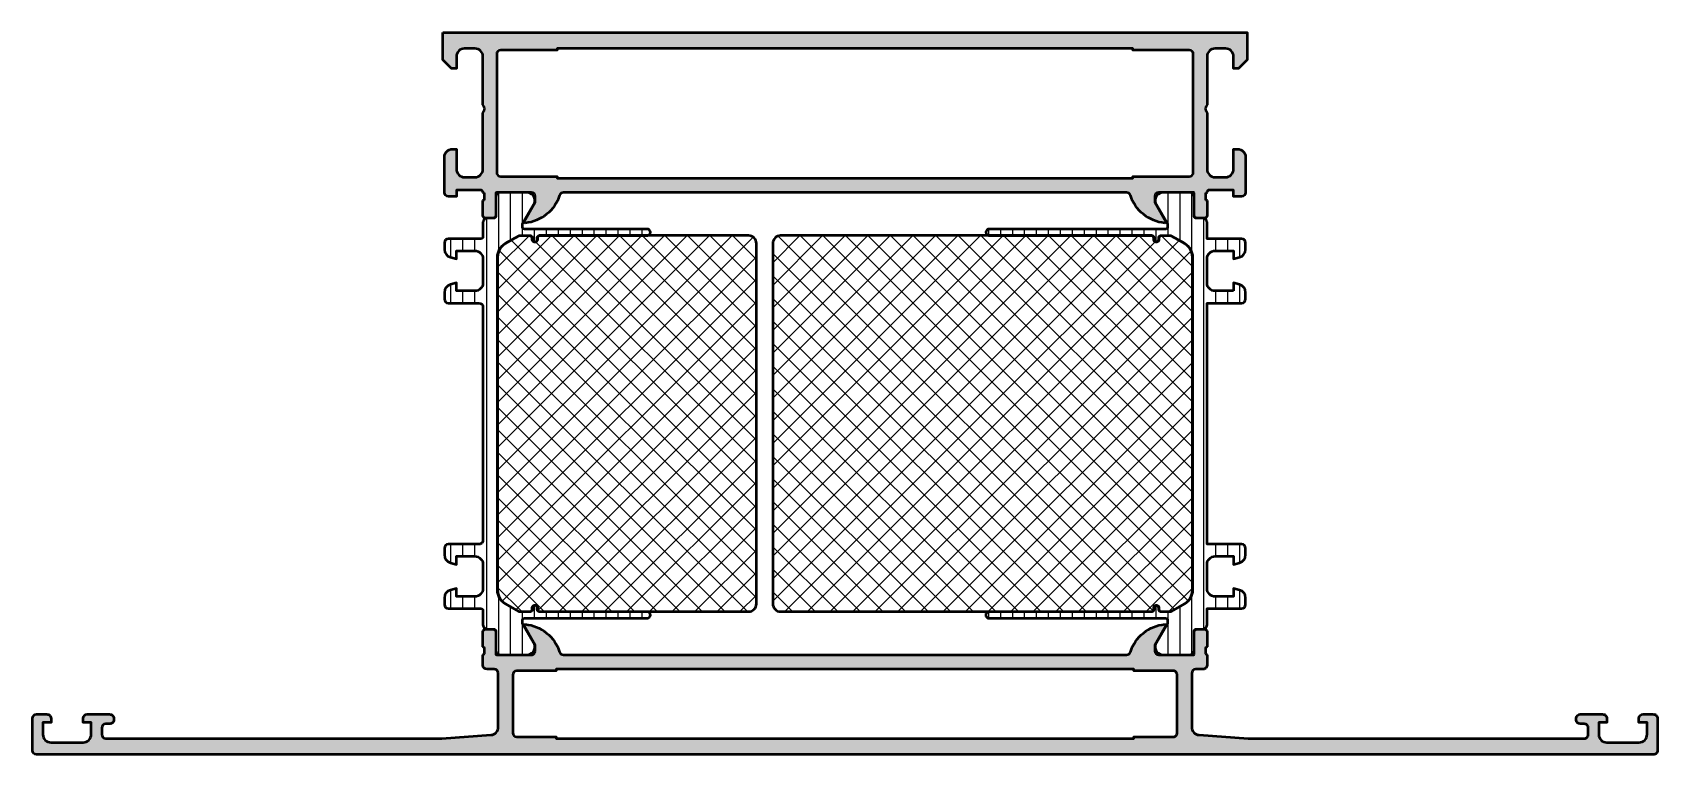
# Model space of a CAD drawing. Extents: x 0 to 202, y 0 to 90.
import ezdxf

# ---------------------------------------------------------------- set-up
doc = ezdxf.new("R2010")
doc.units = 0
for name, color, linetype, lineweight in [('0S-Alu contour', 7, 'Continuous', 50), ('0S-Alu hatch', 252, 'Continuous', 25), ('0S-Plastic contour', 254, 'Continuous', 50), ('0S-Plastic hatch', 253, 'Continuous', 25), ('0S-PT contour', 91, 'Continuous', 50), ('0S-PT hatch', 103, 'Continuous', 25)]:
    doc.layers.add(name, color=color, linetype=linetype, lineweight=lineweight)
pattern_1 = [(135, (0, 0), (-1.403165018917055, -1.403165018917055), []), (225, (0, 0), (1.403165018917055, -1.403165018917055), [])]
pattern_2 = [(90, (0, 0), (-1.4859, 0), [])]

# ---------------------------------------------------------------- blocks, each defined once
blk = doc.blocks.new('462380__6FEDD5DB_472D_4603_BCC7_6A13D1D4552C_')
at = {"layer": '0S-Alu hatch'}
h = blk.add_hatch(color=256, dxfattribs=at)
edge = h.paths.add_edge_path()
edge.add_line((145.0287529500121, 2.43366050357058), (151.1, 2.000000000000012))
edge.add_line((151.1, 2.000000000000012), (192.8999999999999, 1.999999999999998))
edge.add_arc((192.900000729922, 2.500000151284877), 0.4999999999999845, 269.9999163571164, 360)
edge.add_line((193.400000729922, 2.500000151284884), (193.4, 3.300000000000077))
edge.add_arc((192.9000007299221, 3.300000151284915), 0.4999999999999716, 359.9999826492693, 450.0000000000097)
edge.add_line((192.9000007299221, 3.800000151284886), (192.4000000000001, 3.799999999999998))
edge.add_ellipse((192.4000009881831, 4.300000258260034), major_axis=(-0.5000002582610131, 0), ratio=1, start_angle=1.2253957095254009e-05, end_angle=89.99988676262262, ccw=False)
edge.add_line((191.9000007299221, 4.300000151284906), (191.9, 4.500000000000064))
edge.add_ellipse((192.4000012460558, 4.499998905228183), major_axis=(-0.5000012460569727, 0), ratio=1, start_angle=270.00005914442073, end_angle=359.999874550462, ccw=False)
edge.add_line((192.400000729922, 5.000000151284883), (195.1999999999999, 4.999999999999999))
edge.add_ellipse((195.20000098818, 4.500000258258857), major_axis=(-0.4999997417421178, 0), ratio=1, start_angle=179.999987746043, end_angle=270.0001132371589, ccw=False)
edge.add_line((195.7000007299221, 4.500000151284832), (195.7, 4))
edge.add_line((195.7, 4), (194.7, 4))
edge.add_line((194.7, 4), (194.7, 2.49999999999996))
edge.add_arc((195.7000007299221, 2.500000151284859), 0.9999999999999715, 180.0000086226911, 270.0000000000017)
edge.add_line((195.7000007299221, 1.500000151284888), (199.7, 1.499999999999999))
edge.add_arc((199.700000729922, 2.500000151284995), 1.000000000000102, 269.9999581785518, 360)
edge.add_line((200.7000007299222, 2.500000151285), (200.7, 3.999999999999999))
edge.add_line((200.7, 3.999999999999999), (199.7, 3.999999999999999))
edge.add_line((199.7, 3.999999999999999), (199.7, 4.500000000000034))
edge.add_ellipse((200.2000012460558, 4.499998905228157), major_axis=(-0.5000012460570011, 0), ratio=1, start_angle=270.00005914441095, end_angle=359.999874550462, ccw=False)
edge.add_line((200.2000007299222, 5.000000151284885), (201.5, 5))
edge.add_ellipse((201.5000009881801, 4.500000258258961), major_axis=(-0.4999997417420147, 0), ratio=1, start_angle=179.999987746043, end_angle=270.0001132371557, ccw=False)
edge.add_line((202.0000007299221, 4.500000151284893), (202, 0.5))
edge.add_ellipse((201.5000012460542, 0.4999989052316983), major_axis=(-0.4999987539470729, 0), ratio=1, start_angle=89.99994085547672, end_angle=180.000125449538, ccw=False)
edge.add_line((201.5000007299221, 1.512848957e-07), (0.5, 0))
edge.add_ellipse((0.500000988183034, 0.5000002582599627), major_axis=(-0.5000002582609393, 0), ratio=1, start_angle=1.2253957095254009e-05, end_angle=89.99988676262399, ccw=False)
edge.add_line((7.299221068e-07, 0.500000151284894), (1e-16, 4.5))
edge.add_ellipse((0.500001246055824, 4.499998905228137), major_axis=(-0.5000012460570225, 0), ratio=1, start_angle=270.00005914441977, end_angle=359.999874550462, ccw=False)
edge.add_line((0.500000729922108, 5.000000151284893), (1.800000000000009, 4.999999999999999))
edge.add_ellipse((1.800000988180128, 4.500000258258975), major_axis=(-0.4999997417420005, 0), ratio=1, start_angle=179.999987746043, end_angle=270.0001132371589, ccw=False)
edge.add_line((2.300000729922117, 4.500000151284894), (2.300000000000011, 3.999999999999999))
edge.add_line((2.300000000000011, 3.999999999999999), (1.300000000000011, 3.999999999999998))
edge.add_line((1.300000000000011, 3.999999999999998), (1.300000000000011, 2.5))
edge.add_arc((2.300000729922119, 2.500000151284893), 1, 180.0000086226911, 270)
edge.add_line((2.300000729922119, 1.500000151284893), (6.300000000000011, 1.499999999999999))
edge.add_arc((6.300000729922118, 2.500000151284893), 1, 269.9999581785502, 360)
edge.add_line((7.300000729922118, 2.500000151284896), (7.300000000000011, 4))
edge.add_line((7.300000000000011, 4), (6.300000000000011, 4))
edge.add_line((6.300000000000011, 4), (6.300000000000011, 4.499999999999996))
edge.add_ellipse((6.800001246055837, 4.499998905228133), major_axis=(-0.5000012460570251, 0), ratio=1, start_angle=270.00005914442, end_angle=359.999874550462, ccw=False)
edge.add_line((6.800000729922119, 5.000000151284892), (9.60000000000003, 4.999999999999999))
edge.add_ellipse((9.600000988180138, 4.500000258258975), major_axis=(-0.4999997417420005, 0), ratio=1, start_angle=179.999987746043, end_angle=270.00011323715773, ccw=False)
edge.add_line((10.10000072992212, 4.500000151284891), (10.10000000000002, 4.299999999999998))
edge.add_ellipse((9.60000124605416, 4.299998905231688), major_axis=(-0.4999987539470587, 0), ratio=1, start_angle=89.99994085547848, end_angle=180.000125449538, ccw=False)
edge.add_line((9.60000072992213, 3.800000151284894), (9.100000000000028, 3.799999999999999))
edge.add_arc((9.100000729922133, 3.30000015128489), 0.5000000000000027, 90.0000836429373, 180)
edge.add_line((8.60000072992213, 3.30000015128489), (8.600000000000023, 2.500000000000007))
edge.add_arc((9.100000729922117, 2.500000151284881), 0.4999999999999876, 180.0000173297123, 269.9999999999965)
edge.add_line((9.100000729922087, 2.000000151284893), (50.9, 2.000000000000012))
edge.add_line((50.9, 2.000000000000012), (56.97124704998792, 2.43366050357058))
edge.add_arc((56.90000072992211, 3.431119354686207), 0.9999999999999992, 274.0855744472359, 360)
edge.add_line((57.90000072992211, 3.431119354686198), (57.90000000000001, 10.10000000000001))
edge.add_arc((57.40000072992213, 10.10000015128491), 0.4999999999999929, 359.9999826492693, 449.9999999999984)
edge.add_line((57.40000072992214, 10.6000001512849), (56.5, 10.60000000000002))
edge.add_ellipse((56.50000098818305, 11.10000025825997), major_axis=(-0.5000002582609322, 0), ratio=1, start_angle=1.2253957095254009e-05, end_angle=89.99988676262183, ccw=False)
edge.add_line((56.00000072992213, 11.10000015128491), (56.00000000000001, 12.39999984871512))
edge.add_arc((55.92116428337909, 12.66752059199312), 0.2788950563274168, 286.4197237956511, 361.1645893740976)
edge.add_line((56.20000172992212, 12.67318899999149), (56.20000100000002, 13.12678284870657))
edge.add_arc((55.92113363427892, 13.13244365946853), 0.278925541737179, 358.8370958141677, 433.5754054446453)
edge.add_line((56.0000007299221, 13.3999869999915), (56.00000000000004, 15.27999784871512))
edge.add_ellipse((56.30000124605643, 15.27999675394207), major_axis=(-0.300001246058387, 0), ratio=1, start_angle=270.00009857397936, end_angle=359.9997909160808, ccw=False)
edge.add_line((56.30000072992213, 15.57999800000001), (57.27997431904277, 15.57999784871511))
edge.add_ellipse((57.27997530722192, 15.27999810697374), major_axis=(-0.299999741743003, 0), ratio=1, start_angle=179.9999795628631, end_angle=270.00018872848, ccw=False)
edge.add_line((57.5799750489649, 15.279998), (57.57997431904279, 12.51999984871512))
edge.add_arc((57.69997504896487, 12.52000000000002), 0.119999999999969, 180.0000722334889, 270.0000000000068)
edge.add_line((57.69997504896488, 12.40000000000005), (61.99999999999995, 12.39999984871519))
edge.add_arc((62.00000072992207, 12.90000000000006), 0.4999999999999681, 269.9999163571131, 360)
edge.add_line((62.50000072992204, 12.90000000000005), (62.49999999999987, 13.59999984871528))
edge.add_line((62.49999999999987, 13.59999984871528), (61.1185045423775, 15.99282017174273))
edge.add_ellipse((61.23812084665955, 16.06187952787291), major_axis=(-0.1381204362837294, 0), ratio=1, start_angle=-95.62241251384802, end_angle=29.999587098641484, ccw=False)
edge.add_ellipse((60.76177748874851, 11.2233911381529), major_axis=(-4.999999999999339, 0), ratio=1, start_angle=197.7484163560741, end_angle=264.3774224492099, ccw=False)
edge.add_arc((66.00000072992249, 12.90000000000085), 0.5000000000008632, 197.7484163560403, 269.9999999999707)
edge.add_line((66.00000072992223, 12.39999999999999), (136, 12.3999998487151))
edge.add_arc((136.0000007299218, 12.90000000000145), 0.5000000000014495, 269.9999163571522, 342.2515836439686)
edge.add_ellipse((141.2382239710956, 11.22339113815359), major_axis=(-4.999999999998599, 0), ratio=1, start_angle=275.62257755078963, end_angle=342.25158364392564, ccw=False)
edge.add_ellipse((140.7618809452739, 16.06188021535174), major_axis=(-0.1381197846482934, 0), ratio=1, start_angle=149.999999999985, end_angle=275.6225775507718, ccw=False)
edge.add_line((140.8814961875446, 15.99282032302756), (139.5000000000001, 13.59999984871517))
edge.add_line((139.5000000000001, 13.59999984871517), (139.5000000000001, 12.89999984871508))
edge.add_arc((140.0000007299221, 12.89999999999996), 0.4999999999999148, 180.0000173297123, 270)
edge.add_line((140.0000007299221, 12.40000000000004), (144.3000256809572, 12.3999998487151))
edge.add_arc((144.3000264108793, 12.51999999999997), 0.1199999999999743, 269.9996514883188, 360)
edge.add_line((144.4200264108793, 12.52), (144.4200256809572, 15.27999784871514))
edge.add_ellipse((144.7200269270135, 15.2799967539421), major_axis=(-0.300001246058323, 0), ratio=1, start_angle=270.0000985739739, end_angle=359.99979091259456, ccw=False)
edge.add_line((144.7200264108793, 15.57999799999998), (145.6999999999999, 15.57999784871509))
edge.add_ellipse((145.7000009881791, 15.27999810697373), major_axis=(-0.2999997417429818, 0), ratio=1, start_angle=179.9999795628631, end_angle=270.00018872847863, ccw=False)
edge.add_line((146.000000729922, 15.27999799999998), (145.9999999999999, 13.39998684870653))
edge.add_arc((146.0788678255652, 13.1324436594685), 0.2789255417371183, 106.4247471614011, 181.1628700728834)
edge.add_line((145.799999729922, 13.12678299999146), (145.7999989999999, 12.67318884870658))
edge.add_arc((146.0788371764652, 12.66752059199313), 0.2788950563275082, 178.835444746886, 253.5801235805108)
edge.add_line((146.0000007299221, 12.39999999999994), (146.0000000000001, 11.10000000000003))
edge.add_ellipse((145.5000012460541, 11.09999890523177), major_axis=(-0.4999987539471582, 0), ratio=1, start_angle=89.9999408554799, end_angle=180.000125449538, ccw=False)
edge.add_line((145.5000007299221, 10.60000015128488), (144.6, 10.60000000000001))
edge.add_arc((144.6000007299221, 10.10000015128492), 0.4999999999999841, 90.0000836429375, 180)
edge.add_line((144.1000007299221, 10.10000015128491), (144.1, 3.4311192034013))
edge.add_arc((145.1000007299221, 3.431119354686193), 1, 180.0000086226911, 265.9143421224253)
edge = h.paths.add_edge_path()
edge.add_line((141.8, 10.3999998487151), (136.9, 10.3999998487151))
edge.add_line((136.9, 10.3999998487151), (136.9, 10.59999984871511))
edge.add_line((136.9, 10.59999984871511), (65.10000000000002, 10.59999984871511))
edge.add_line((65.10000000000002, 10.59999984871511), (65.10000000000002, 10.3999998487151))
edge.add_line((65.10000000000002, 10.3999998487151), (60.20000000000003, 10.3999998487151))
edge.add_arc((60.20000072992212, 9.899999999999995), 0.5, 90.00008364293669, 180)
edge.add_line((59.70000072992212, 9.899999999999999), (59.70000000000001, 2.699999999999995))
edge.add_arc((60.20000072992211, 2.700000151284891), 0.5, 180.0000173297123, 270)
edge.add_line((60.20000072992211, 2.200000151284891), (65.10000000000002, 2.199999999999999))
edge.add_line((65.10000000000002, 2.199999999999999), (65.10000000000002, 2))
edge.add_line((65.10000000000002, 2), (136.9, 2))
edge.add_line((136.9, 2), (136.9, 2.199999999999999))
edge.add_line((136.9, 2.199999999999999), (141.8, 2.2))
edge.add_arc((141.8000007299221, 2.700000151284888), 0.5, 269.9999163571131, 360)
edge.add_line((142.3000007299221, 2.700000151284883), (142.3, 9.899999848715101))
edge.add_arc((141.8000007299221, 9.900000000000013), 0.5, 359.9999826492693, 450.0000836429375)
at = {"layer": '0S-Alu contour', "color": 7}
for points in [[(56.0000007299221, 13.3999869999915), (56.00000000000004, 15.27999784871512)], [(56.30000072992213, 15.57999800000001), (57.27997431904277, 15.57999784871511)], [(57.5799750489649, 15.279998), (57.57997431904279, 12.51999984871512)], [(62.50000072992204, 12.90000000000005), (62.49999999999987, 13.59999984871528), (61.1185045423775, 15.99282017174273)], [(140.8814961875446, 15.99282032302756), (139.5000000000001, 13.59999984871517), (139.5000000000001, 12.89999984871508)], [(144.4200264108793, 12.52), (144.4200256809572, 15.27999784871514)], [(144.7200264108793, 15.57999799999998), (145.6999999999999, 15.57999784871509)], [(146.000000729922, 15.27999799999998), (145.9999999999999, 13.39998684870653)], [(56.00000072992213, 11.10000015128491), (56.00000000000001, 12.39999984871512)], [(56.20000172992212, 12.67318899999149), (56.20000100000002, 13.12678284870657)], [(57.69997504896488, 12.40000000000005), (61.99999999999995, 12.39999984871519)], [(66.00000072992223, 12.39999999999999), (136, 12.3999998487151)], [(140.0000007299221, 12.40000000000004), (144.3000256809572, 12.3999998487151)], [(145.799999729922, 13.12678299999146), (145.7999989999999, 12.67318884870658)], [(146.0000007299221, 12.39999999999994), (146.0000000000001, 11.10000000000003)], [(57.40000072992214, 10.6000001512849), (56.5, 10.60000000000002)], [(141.8, 10.3999998487151), (136.9, 10.3999998487151), (136.9, 10.59999984871511), (65.10000000000002, 10.59999984871511), (65.10000000000002, 10.3999998487151), (60.20000000000003, 10.3999998487151)], [(145.5000007299221, 10.60000015128488), (144.6, 10.60000000000001)], [(57.90000072992211, 3.431119354686198), (57.90000000000001, 10.10000000000001)], [(59.70000072992212, 9.899999999999999), (59.70000000000001, 2.699999999999996)], [(142.3000007299221, 2.700000151284883), (142.3, 9.899999848715101)], [(144.1000007299221, 10.10000015128491), (144.1, 3.4311192034013)], [(7.299221068e-07, 0.500000151284894), (1e-16, 4.5)], [(0.500000729922108, 5.000000151284893), (1.800000000000009, 4.999999999999999)], [(2.300000729922117, 4.500000151284894), (2.300000000000011, 3.999999999999999), (1.300000000000011, 3.999999999999998), (1.300000000000011, 2.5)], [(7.300000729922118, 2.500000151284896), (7.300000000000011, 4), (6.300000000000011, 4), (6.300000000000011, 4.499999999999996)], [(6.800000729922119, 5.000000151284892), (9.60000000000003, 4.999999999999999)], [(10.10000072992212, 4.500000151284891), (10.10000000000002, 4.299999999999998)], [(191.9000007299221, 4.300000151284906), (191.9, 4.500000000000064)], [(192.400000729922, 5.000000151284883), (195.1999999999999, 4.999999999999999)], [(195.7000007299221, 4.500000151284832), (195.7, 4), (194.7, 4), (194.7, 2.49999999999996)], [(200.7000007299222, 2.500000151285), (200.7, 3.999999999999999), (199.7, 3.999999999999999), (199.7, 4.500000000000034)], [(200.2000007299222, 5.000000151284885), (201.5, 5)], [(202.0000007299221, 4.500000151284893), (202, 0.5)], [(8.60000072992213, 3.30000015128489), (8.600000000000023, 2.500000000000007)], [(9.60000072992213, 3.800000151284894), (9.100000000000028, 3.799999999999999)], [(9.100000729922087, 2.000000151284893), (50.9, 2.000000000000012), (56.97124704998792, 2.43366050357058)], [(60.20000072992211, 2.200000151284891), (65.10000000000002, 2.199999999999999), (65.10000000000002, 2), (136.9, 2), (136.9, 2.199999999999999), (141.8, 2.2)], [(145.0287529500121, 2.43366050357058), (151.1, 2.000000000000012), (192.8999999999999, 1.999999999999998)], [(192.9000007299221, 3.800000151284886), (192.4000000000001, 3.799999999999998)], [(193.400000729922, 2.500000151284884), (193.4, 3.300000000000077)], [(201.5000007299221, 1.512848957e-07), (0.5, 0)], [(2.300000729922119, 1.500000151284893), (6.300000000000011, 1.499999999999999)], [(195.7000007299221, 1.500000151284888), (199.7, 1.499999999999999)]]:
    blk.add_lwpolyline(points, dxfattribs=at)
at = {"layer": '0S-Alu contour', "color": 7, "extrusion": (0, 0, -1)}
for centre, radius, start, end in [((-61.23812084665955, 16.06187952787291), 0.1381204362837294, 330.0004129013585, 95.62241251384802), ((-60.76177748874851, 11.2233911381529), 4.999999999999339, 95.62257755079006, 162.2515836439259), ((-141.2382239710956, 11.22339113815359), 4.999999999998599, 17.74841635607435, 84.37742244921036), ((-140.7618809452739, 16.06188021535174), 0.1381197846482934, 84.3774224492282, 210.000000000015), ((-56.30000124605643, 15.27999675394207), 0.300001246058387, 0.0002090839191502, 89.99990142602067), ((-57.27997530722192, 15.27999810697374), 0.299999741743003, 89.99981127152, 180.000020437137), ((-144.7200269270135, 15.2799967539421), 0.3000012460583231, 0.000209087405422, 89.99990142602609), ((-145.7000009881791, 15.27999810697373), 0.2999997417429818, 89.99981127152135, 180.000020437137), ((-56.50000098818305, 11.10000025825997), 0.5000002582609322, 270.0001132373782, 359.9999877460429), ((-145.5000012460541, 11.09999890523177), 0.4999987539471582, 179.999874550462, 270.0000591445201), ((-0.500001246055824, 4.499998905228137), 0.5000012460570225, 0.0001254495380173, 89.99994085558022), ((-1.800000988180128, 4.500000258258975), 0.4999997417420005, 89.99988676284109, 180.0000122539571), ((-6.800001246055837, 4.499998905228133), 0.5000012460570251, 0.0001254495380173, 89.99994085557998), ((-9.600000988180138, 4.500000258258975), 0.4999997417420005, 89.9998867628423, 180.0000122539571), ((-9.60000124605416, 4.299998905231688), 0.4999987539470587, 179.999874550462, 270.0000591445215), ((-192.4000012460558, 4.499998905228183), 0.5000012460569727, 0.0001254495380173, 89.99994085557927), ((-192.4000009881831, 4.300000258260034), 0.5000002582610131, 270.0001132373774, 359.9999877460429), ((-195.20000098818, 4.500000258258857), 0.4999997417421178, 89.99988676284107, 180.0000122539571), ((-200.2000012460558, 4.499998905228157), 0.5000012460570011, 0.0001254495380173, 89.99994085558905), ((-201.5000009881801, 4.500000258258961), 0.4999997417420147, 89.99988676284433, 180.0000122539571), ((-0.500000988183034, 0.5000002582599627), 0.5000002582609393, 270.000113237376, 359.9999877460429), ((-201.5000012460542, 0.4999989052316983), 0.4999987539470729, 179.999874550462, 270.0000591445233)]:
    blk.add_arc(centre, radius, start, end, dxfattribs=at)
at = {"layer": '0S-Alu contour', "color": 7}
for centre, radius, start, end in [((55.92116428337909, 12.66752059199312), 0.2788950563274168, 286.4197237956511, 1.16458937409755), ((55.92113363427892, 13.13244365946853), 0.278925541737179, 358.8370958141677, 73.5754054446453), ((57.69997504896487, 12.52000000000002), 0.119999999999969, 180.0000722334889, 270.0000000000068), ((62.00000072992207, 12.90000000000006), 0.4999999999999681, 269.9999163571131, 0), ((66.00000072992249, 12.90000000000085), 0.5000000000008632, 197.7484163560403, 269.9999999999707), ((136.0000007299218, 12.90000000000145), 0.5000000000014495, 269.9999163571522, 342.2515836439686), ((140.0000007299221, 12.89999999999996), 0.4999999999999148, 180.0000173297123, 270), ((144.3000264108793, 12.51999999999997), 0.1199999999999743, 269.9996514883188, 0), ((146.0788678255652, 13.1324436594685), 0.2789255417371183, 106.4247471614011, 181.1628700728834), ((146.0788371764652, 12.66752059199313), 0.2788950563275082, 178.835444746886, 253.5801235805108), ((57.40000072992213, 10.10000015128491), 0.4999999999999929, 359.9999826492693, 89.99999999999837), ((60.20000072992212, 9.899999999999995), 0.5, 90.00008364293669, 180), ((141.8000007299221, 9.900000000000013), 0.5, 359.9999826492693, 90.0000836429375), ((144.6000007299221, 10.10000015128492), 0.4999999999999841, 90.0000836429375, 180), ((2.300000729922119, 2.500000151284893), 1, 180.0000086226911, 270), ((6.300000729922118, 2.500000151284893), 1, 269.9999581785502, 0), ((9.100000729922133, 3.30000015128489), 0.5000000000000027, 90.0000836429373, 180), ((9.100000729922117, 2.500000151284881), 0.4999999999999876, 180.0000173297123, 269.9999999999965), ((56.90000072992211, 3.431119354686207), 0.9999999999999992, 274.0855744472359, 0), ((60.20000072992211, 2.700000151284891), 0.5, 180.0000173297123, 270), ((141.8000007299221, 2.700000151284888), 0.5, 269.9999163571131, 0), ((145.1000007299221, 3.431119354686193), 1, 180.0000086226911, 265.9143421224253), ((192.900000729922, 2.500000151284877), 0.4999999999999845, 269.9999163571164, 0), ((192.9000007299221, 3.300000151284915), 0.4999999999999716, 359.9999826492693, 90.00000000000978), ((195.7000007299221, 2.500000151284859), 0.9999999999999715, 180.0000086226911, 270.0000000000017), ((199.700000729922, 2.500000151284995), 1.000000000000102, 269.9999581785518, 0)]:
    blk.add_arc(centre, radius, start, end, dxfattribs=at)
blk = doc.blocks.new('442310__7198FC76_2012_4534_88E7_0FEE591EAA9C_')
at = {"layer": '0S-PT hatch'}
h = blk.add_hatch(dxfattribs=at)
h.set_pattern_fill('ANSI37', color=256, scale=0.625, angle=90, style=0)
h.set_pattern_definition(pattern_1)
edge = h.paths.add_edge_path()
edge.add_line((125.4637384338336, 64.53029488210471), (92.99999927009492, 64.53020316843234))
edge.add_arc((92.99999927007782, 63.55020316843234), 0.9799999999999897, 89.99999999899968, 180)
edge.add_line((92.01999927007783, 63.55020316843233), (92.01999927007783, 18.74979652899417))
edge.add_arc((92.9999992418284, 18.74979650074463), 0.9799999717505447, 179.9999982924527, 269.9999983483888)
edge.add_line((92.99999921357885, 17.76979652899409), (125.4637382240208, 17.76988823739013))
edge.add_line((125.4637382240208, 17.76988823739013), (139.1000324581763, 17.76999276680698))
edge.add_arc((139.1000324581762, 18.049992766807), 0.2800000000000295, 270.0000000000175, 360)
edge.add_line((139.3800324581763, 18.04999276680706), (139.3800324581763, 18.25056356209329))
edge.add_ellipse((139.6994616628901, 18.25056356209329), major_axis=(-0.3194292047137708, 0), ratio=1, start_angle=180, end_angle=360, ccw=False)
edge.add_line((140.0188908676039, 18.25056356209329), (140.0188908676039, 18.04999276680705))
edge.add_arc((140.298883773257, 18.04999276680702), 0.279992905653188, 180, 266.487209968184)
edge.add_line((140.2817282299896, 17.77052592700073), (141.4650120795383, 17.77052592700074))
edge.add_arc((141.4650120795383, 17.95052592700078), 0.180000000000053, 270, 300.000000000002)
edge.add_line((141.5550120795384, 17.79464135431954), (143.1899992700779, 18.73860164889913))
edge.add_arc((142.1999992700779, 20.45333194839234), 1.97999999999999, 299.9999999999985, 360)
edge.add_line((144.1799992700779, 20.45333194839229), (144.1799992700779, 61.84666774908127))
edge.add_arc((142.1999992700778, 61.84666774908136), 1.980000000000046, 0, 59.99999999999756)
edge.add_line((143.1899992700779, 63.56139804857455), (141.5550120795384, 64.50535834315401))
edge.add_arc((141.4650120795384, 64.34947377047301), 0.1799999999998163, 59.99999999998587, 89.99999999999095)
edge.add_line((141.4650120795385, 64.52947377047282), (140.2817415782943, 64.52947377046988))
edge.add_arc((140.2988979619713, 64.24999276683059), 0.2800070943674146, 93.51278409640926, 180)
edge.add_line((140.0188908676039, 64.24999276683063), (140.0188908676039, 64.04942197154439))
edge.add_ellipse((139.6989240557023, 64.04942197154439), major_axis=(-0.3199668119015939, 0), ratio=1, start_angle=0, end_angle=180, ccw=False)
edge.add_line((139.3789572438007, 64.04942197154439), (139.3789572438007, 64.24999276678345))
edge.add_arc((139.0985506810691, 64.24999284344348), 0.2804065627315529, 1.56732007246e-05, 89.99998433597239)
edge.add_line((139.0985507577292, 64.53039940617502), (125.4637384338336, 64.53029488210471))
at = {"layer": '0S-PT contour', "color": 7}
for points in [[(92.01999927007783, 63.55020316843233), (92.01999927007783, 18.74979652899416)], [(125.4637384338336, 64.53029488210471), (92.99999927009492, 64.53020316843234)], [(139.0985507577292, 64.53039940617502), (125.4637384338336, 64.53029488210471)], [(139.3789572438007, 64.04942197154439), (139.3789572438007, 64.24999276678345)], [(140.0188908676039, 64.24999276683063), (140.0188908676039, 64.04942197154439)], [(141.4650120795385, 64.52947377047282), (140.2817415782943, 64.52947377046988)], [(143.1899992700779, 63.56139804857455), (141.5550120795384, 64.50535834315401)], [(144.1799992700779, 20.45333194839229), (144.1799992700779, 61.84666774908127)], [(139.3800324581763, 18.04999276680706), (139.3800324581763, 18.25056356209329)], [(140.0188908676039, 18.25056356209329), (140.0188908676039, 18.04999276680705)], [(141.5550120795384, 17.79464135431954), (143.1899992700779, 18.73860164889913)], [(92.99999921357885, 17.76979652899409), (125.4637382240208, 17.76988823739013), (139.1000324581763, 17.76999276680698)], [(140.2817282299896, 17.77052592700073), (141.4650120795383, 17.77052592700074)]]:
    blk.add_lwpolyline(points, dxfattribs=at)
for centre, radius, start, end in [((92.99999927007782, 63.55020316843234), 0.9799999999999897, 89.99999999899968, 180), ((139.0985506810691, 64.24999284344348), 0.2804065627315529, 1.56732007246e-05, 89.99998433597239), ((140.2988979619713, 64.24999276683059), 0.2800070943674146, 93.51278409640926, 180), ((141.4650120795384, 64.34947377047301), 0.1799999999998163, 59.99999999998587, 89.99999999999095), ((142.1999992700778, 61.84666774908136), 1.980000000000046, 0, 59.99999999999756), ((142.1999992700779, 20.45333194839234), 1.97999999999999, 299.9999999999985, 0), ((92.9999992418284, 18.74979650074463), 0.9799999717505447, 179.9999982924527, 269.9999983483888), ((139.1000324581762, 18.049992766807), 0.2800000000000295, 270.0000000000175, 0), ((140.298883773257, 18.04999276680702), 0.279992905653188, 180, 266.487209968184), ((141.4650120795383, 17.95052592700078), 0.180000000000053, 270, 300.000000000002)]:
    blk.add_arc(centre, radius, start, end, dxfattribs=at)
at = {"layer": '0S-PT contour', "color": 7, "extrusion": (0, 0, -1)}
for centre, radius, start, end in [((-139.6989240557023, 64.04942197154439), 0.3199668119015939, 180, 0), ((-139.6994616628901, 18.25056356209329), 0.3194292047137708, 0, 180)]:
    blk.add_arc(centre, radius, start, end, dxfattribs=at)
blk = doc.blocks.new('345300__0DCAE596_B073_4FC5_90EA_1602C3F148EF_')
at = {"layer": '0S-Alu hatch'}
h = blk.add_hatch(color=256, dxfattribs=at)
edge = h.paths.add_edge_path()
edge.add_line((50.9999992700779, 89.79999984871495), (150.9999687524998, 89.79999984871495))
edge.add_line((150.9999687524998, 89.79999984871495), (150.9999687524997, 86.39999832283603))
edge.add_line((150.9999687524997, 86.39999832283603), (149.8999931665623, 85.29999984871495))
edge.add_line((149.8999931665623, 85.29999984871495), (149.2999870630466, 85.29999984871495))
edge.add_line((149.2999870630466, 85.29999984871495), (149.2999870630466, 86.80000366341223))
edge.add_arc((148.2999486691481, 86.79996526951368), 1.000038394635552, 0.0021997240652303, 89.99780027611031)
edge.add_line((148.2999870630466, 87.80000366341223), (146.9999687524997, 87.80000366341221))
edge.add_arc((147.0000143239732, 86.79995809193878), 1.000045572511768, 90.00261093410816, 179.9973890658238)
edge.add_line((145.9999687524997, 86.8000036634134), (145.9999687524997, 80.79999984871495))
edge.add_arc((146.5250910634632, 80.29999984871495), 0.725088574914509, 136.4038464693325, 223.5961535306674)
edge.add_line((145.9999687524997, 79.79999984871495), (145.9999687524997, 72.79999984871495))
edge.add_arc((146.9999957540151, 72.80002685023034), 1.000027001879908, 180.0015470310149, 269.9984529688993)
edge.add_line((146.9999687524997, 71.79999984871496), (148.2999870630466, 71.79999984871495))
edge.add_arc((148.2999672398988, 72.80001967186278), 1.000019823344326, 270.0011357601924, 359.9988642400294)
edge.add_line((149.2999870630467, 72.79999984871885), (149.2999870630467, 75.29999984871495))
edge.add_line((149.2999870630467, 75.29999984871495), (149.7999870630466, 75.29999984871495))
edge.add_ellipse((149.7999526974781, 74.29996548314638), major_axis=(-1.000034366159042, 0), ratio=1, start_angle=180.0019689343848, end_angle=269.9980310656273, ccw=False)
edge.add_line((150.7999870630466, 74.29999984871513), (150.7999870630466, 69.8999906934415))
edge.add_ellipse((150.2999843221791, 69.89999343430905), major_axis=(-0.5000027408750701, 0), ratio=1, start_angle=90.00031407856488, end_angle=179.9996859215194, ccw=False)
edge.add_line((150.2999870630466, 69.39999069344151), (149.2999870630466, 69.39999069344151))
edge.add_line((149.2999870630466, 69.39999069344151), (149.2998039575779, 70.1997190869962))
edge.add_line((149.2998039575779, 70.1997190869962), (146.2815060398396, 70.1997190869962))
edge.add_arc((146.2815060398395, 69.89971908699613), 0.3000000000000682, 89.99999999998914, 160.3830049764251)
edge.add_line((145.9989186668402, 70.00043838316807), (145.9999992700779, 69.89999984871496))
edge.add_arc((146.0788357166209, 69.63247925672182), 0.2788950563274501, 106.4198764194927, 181.1645893740969)
edge.add_line((145.7999982700779, 69.62681084872345), (145.7999982700779, 69.17321684872346))
edge.add_arc((146.078866365721, 69.16755618924638), 0.2789255417371434, 178.8371299271138, 253.5754054446425)
edge.add_line((145.9999992700779, 68.90001284872346), (145.9999992700779, 67.02000184871497))
edge.add_ellipse((145.6999992700778, 67.020001848715), major_axis=(-0.3000000000000398, 0), ratio=1, start_angle=90.00000000000551, end_angle=180, ccw=False)
edge.add_line((145.6999992700779, 66.72000184871494), (144.7200249510351, 66.72000184871494))
edge.add_ellipse((144.7200249510351, 67.02000184871497), major_axis=(-0.3000000000000256, 0), ratio=1, start_angle=0, end_angle=89.9999999999946, ccw=False)
edge.add_line((144.4200249510351, 67.02000184871495), (144.4200249510351, 69.77999984871494))
edge.add_arc((144.3000249510351, 69.77999984871494), 0.1200000000000045, 0, 90.00000000001357)
edge.add_line((144.3000249510351, 69.89999984871494), (139.9999992700779, 69.89999984871494))
edge.add_arc((139.9999992700779, 69.39999984871494), 0.5, 90, 180)
edge.add_line((139.4999992700779, 69.39999984871494), (139.4999992700779, 68.69999984871495))
edge.add_line((139.4999992700779, 68.69999984871495), (140.8814947277002, 66.30717952568743))
edge.add_ellipse((140.7618794854295, 66.23811963336327), major_axis=(-0.1381197846483106, 0), ratio=1, start_angle=84.3774224492173, end_angle=210.0000000000034, ccw=False)
edge.add_ellipse((141.2382225112516, 71.0766087105626), major_axis=(-4.999999999999841, 0), ratio=1, start_angle=17.74841635607021, end_angle=84.37742244920747, ccw=False)
edge.add_arc((135.9999992700778, 69.39999984871486), 0.500000000000083, 17.74841635606711, 89.99999999999675)
edge.add_line((135.9999992700779, 69.89999984871494), (65.9999992700779, 69.89999984871494))
edge.add_arc((65.99999927007795, 69.39999984871504), 0.4999999999999006, 90.00000000000651, 162.2515836439362)
edge.add_ellipse((60.76177602890414, 71.07660871056288), major_axis=(-5.000000000000119, 0), ratio=1, start_angle=95.62257755079281, end_angle=162.251583643929, ccw=False)
edge.add_ellipse((61.23811905472621, 66.23811963336325), major_axis=(-0.1381197846483004, 0), ratio=1, start_angle=-29.99999999999318, end_angle=95.62257755078627, ccw=False)
edge.add_line((61.11850381245552, 66.3071795256874), (62.49999927007789, 68.69999984871495))
edge.add_line((62.49999927007789, 68.69999984871495), (62.49999927007789, 69.39999984871494))
edge.add_arc((61.99999927007789, 69.39999984871494), 0.5, 0, 90)
edge.add_line((61.99999927007789, 69.89999984871494), (57.69997358912068, 69.89999984871494))
edge.add_arc((57.69997358912068, 69.77999984871494), 0.1200000000000045, 90, 180)
edge.add_line((57.57997358912068, 69.77999984871494), (57.57997358912068, 67.02000184871495))
edge.add_ellipse((57.27997358912066, 67.02000184871497), major_axis=(-0.3000000000000184, 0), ratio=1, start_angle=90.00000000000267, end_angle=180, ccw=False)
edge.add_line((57.27997358912068, 66.72000184871496), (56.2999992700779, 66.72000184871494))
edge.add_ellipse((56.2999992700779, 67.02000184871494), major_axis=(-0.2999999999999971, 0), ratio=1, start_angle=0, end_angle=90, ccw=False)
edge.add_line((55.9999992700779, 67.02000184871494), (55.9999992700779, 68.90001284872346))
edge.add_arc((55.92113217443472, 69.16755618924638), 0.2789255417371463, 286.4245945553567, 361.1628700728862)
edge.add_line((56.20000027007789, 69.17321684872346), (56.20000027007789, 69.62681084872347))
edge.add_arc((55.92223249179673, 69.63245751173669), 0.2778251670645411, 358.8354106259047, 433.5801235805085)
edge.add_arc((55.6999992700779, 69.89895184886268), 0.300767238133524, 0, 90)
edge.add_line((55.6999992700779, 70.1997190869962), (52.70016406499976, 70.1997190869962))
edge.add_line((52.70016406499976, 70.1997190869962), (52.69998095953102, 69.39999069344151))
edge.add_line((52.69998095953102, 69.39999069344151), (51.69998095953103, 69.39999069344151))
edge.add_ellipse((51.69998370039864, 69.89999343430914), major_axis=(-0.5000027408751412, 0), ratio=1, start_angle=0.00031407848081244083, end_angle=89.99968592142937, ccw=False)
edge.add_line((51.19998095953102, 69.8999906934423), (51.19998095953102, 74.29999984871495))
edge.add_ellipse((52.20001532509954, 74.29996548314642), major_axis=(-1.000034366158999, 0), ratio=1, start_angle=270.00196893437266, end_angle=359.99803106598546, ccw=False)
edge.add_line((52.19998095953101, 75.29999984871495), (52.69998095953102, 75.29999984871495))
edge.add_line((52.69998095953102, 75.29999984871495), (52.69998095953102, 72.79999984871495))
edge.add_arc((53.70000078267884, 72.80001967186277), 1.000019823344298, 180.0011357606123, 269.9988642398075)
edge.add_line((53.69998095953102, 71.79999984871495), (54.99999927007791, 71.79999984871495))
edge.add_arc((54.99997226856251, 72.80002685023032), 1.000027001879908, 270.0015470311003, 359.998452968985)
edge.add_line((55.99999927007789, 72.79999984871641), (55.9999992700779, 79.79999984871495))
edge.add_arc((55.47487695911448, 80.29999984871495), 0.725088574914509, 316.4038464693326, 403.5961535306674)
edge.add_line((55.9999992700779, 80.79999984871495), (55.9999992700779, 86.80000366341221))
edge.add_arc((54.99995369860447, 86.79995809193879), 1.000045572511753, 0.0026109341761524, 89.99738906589268)
edge.add_line((54.99999927007789, 87.80000366341221), (53.69998095953102, 87.80000366341221))
edge.add_arc((53.70001935342955, 86.79996526951368), 1.000038394635538, 90.00219972388766, 179.9978002762661)
edge.add_line((52.69998095953102, 86.80000366340953), (52.69998095953102, 85.29999984871495))
edge.add_line((52.69998095953102, 85.29999984871495), (52.09997485601539, 85.29999984871495))
edge.add_line((52.09997485601539, 85.29999984871495), (50.9999992700779, 86.39999832283605))
edge.add_line((50.9999992700779, 86.39999832283605), (50.9999992700779, 89.79999984871495))
edge = h.paths.add_edge_path()
edge.add_line((58.19998477422828, 71.89999069344151), (65.19998477422828, 71.89999069344151))
edge.add_line((65.19998477422828, 71.89999069344151), (65.19998477422828, 71.69999374519932))
edge.add_line((65.19998477422828, 71.69999374519932), (136.7999870630466, 71.69999374519932))
edge.add_line((136.7999870630466, 71.69999374519932), (136.7999870630466, 71.89999069344151))
edge.add_line((136.7999870630466, 71.89999069344151), (143.7999870630466, 71.89999069344151))
edge.add_arc((143.7999824092177, 72.39999534727038), 0.5000046538505251, 270.0005332845433, 359.9994667160037)
edge.add_line((144.2999870630466, 72.39999069344627), (144.2999870630466, 87.09999527107823))
edge.add_arc((143.7999792109605, 87.09998741899209), 0.5000078521477822, 0.0008997684672687, 89.99910023133268)
edge.add_line((143.7999870630466, 87.59999527107821), (136.7999870630466, 87.59999527107821))
edge.add_line((136.7999870630466, 87.59999527107821), (136.7999870630466, 87.79999221932042))
edge.add_line((136.7999870630466, 87.79999221932042), (65.19998477422828, 87.79999221932042))
edge.add_line((65.19998477422828, 87.79999221932042), (65.19998477422828, 87.59999527107821))
edge.add_line((65.19998477422828, 87.59999527107821), (58.19998477422828, 87.59999527107821))
edge.add_arc((58.19999262631442, 87.09998741899209), 0.5000078521477965, 90.00089976866245, 179.9991002315327)
edge.add_line((57.69998477422828, 87.09999527107654), (57.69998477422828, 72.3999906934415))
edge.add_arc((58.19998942805716, 72.39999534727039), 0.5000046538505322, 180.0005332839962, 269.9994667154575)
at = {"layer": '0S-Alu contour', "color": 7}
for points in [[(50.9999992700779, 89.79999984871495), (150.9999687524998, 89.79999984871495), (150.9999687524997, 86.39999832283603), (149.8999931665623, 85.29999984871495), (149.2999870630466, 85.29999984871495), (149.2999870630466, 86.80000366341223)], [(52.69998095953102, 86.80000366340953), (52.69998095953102, 85.29999984871495), (52.09997485601539, 85.29999984871495), (50.9999992700779, 86.39999832283605), (50.9999992700779, 89.79999984871495)], [(54.99999927007789, 87.80000366341221), (53.69998095953102, 87.80000366341221)], [(57.69998477422828, 87.09999527107654), (57.69998477422828, 72.3999906934415)], [(143.7999870630466, 87.59999527107821), (136.7999870630466, 87.59999527107821), (136.7999870630466, 87.79999221932042), (65.19998477422828, 87.79999221932042), (65.19998477422828, 87.59999527107821), (58.19998477422828, 87.59999527107821)], [(144.2999870630466, 72.39999069344627), (144.2999870630466, 87.09999527107823)], [(148.2999870630466, 87.80000366341223), (146.9999687524997, 87.80000366341221)], [(55.9999992700779, 80.79999984871495), (55.9999992700779, 86.80000366341221)], [(145.9999687524997, 86.8000036634134), (145.9999687524997, 80.79999984871495)], [(55.99999927007789, 72.79999984871641), (55.9999992700779, 79.79999984871495)], [(145.9999687524997, 79.79999984871495), (145.9999687524997, 72.79999984871495)], [(52.19998095953101, 75.29999984871495), (52.69998095953102, 75.29999984871495), (52.69998095953102, 72.79999984871495)], [(149.2999870630467, 72.79999984871885), (149.2999870630467, 75.29999984871495), (149.7999870630466, 75.29999984871495)], [(51.19998095953102, 69.8999906934423), (51.19998095953102, 74.29999984871495)], [(150.7999870630466, 74.29999984871513), (150.7999870630466, 69.8999906934415)], [(53.69998095953102, 71.79999984871495), (54.99999927007791, 71.79999984871495)], [(58.19998477422828, 71.89999069344151), (65.19998477422828, 71.89999069344151), (65.19998477422828, 71.69999374519932), (136.7999870630466, 71.69999374519932), (136.7999870630466, 71.89999069344151), (143.7999870630466, 71.89999069344151)], [(146.9999687524997, 71.79999984871496), (148.2999870630466, 71.79999984871495)], [(55.6999992700779, 70.1997190869962), (52.70016406499976, 70.1997190869962), (52.69998095953102, 69.39999069344151), (51.69998095953103, 69.39999069344151)], [(55.9999992700779, 67.02000184871494), (55.9999992700779, 68.90001284872346)], [(56.20000027007789, 69.17321684872346), (56.20000027007789, 69.62681084872347)], [(57.57997358912068, 69.77999984871494), (57.57997358912068, 67.02000184871495)], [(61.99999927007789, 69.89999984871494), (57.69997358912068, 69.89999984871494)], [(61.11850381245552, 66.3071795256874), (62.49999927007789, 68.69999984871495), (62.49999927007789, 69.39999984871494)], [(135.9999992700779, 69.89999984871494), (65.9999992700779, 69.89999984871494)], [(139.4999992700779, 69.39999984871494), (139.4999992700779, 68.69999984871495), (140.8814947277002, 66.30717952568743)], [(144.3000249510351, 69.89999984871494), (139.9999992700779, 69.89999984871494)], [(144.4200249510351, 67.02000184871495), (144.4200249510351, 69.77999984871494)], [(145.7999982700779, 69.62681084872345), (145.7999982700779, 69.17321684872346)], [(145.9989186668402, 70.00043838316807), (145.9999992700779, 69.89999984871496)], [(145.9999992700779, 68.90001284872346), (145.9999992700779, 67.02000184871497)], [(150.2999870630466, 69.39999069344151), (149.2999870630466, 69.39999069344151), (149.2998039575779, 70.1997190869962), (146.2815060398396, 70.1997190869962)], [(57.27997358912068, 66.72000184871496), (56.2999992700779, 66.72000184871494)], [(145.6999992700779, 66.72000184871494), (144.7200249510351, 66.72000184871494)]]:
    blk.add_lwpolyline(points, dxfattribs=at)
for centre, radius, start, end in [((53.70001935342955, 86.79996526951368), 1.000038394635538, 90.00219972388766, 179.9978002762661), ((54.99995369860447, 86.79995809193879), 1.000045572511753, 0.0026109341761524, 89.99738906589268), ((58.19999262631442, 87.09998741899209), 0.5000078521477965, 90.00089976866245, 179.9991002315327), ((143.7999792109605, 87.09998741899209), 0.5000078521477822, 0.0008997684672687, 89.99910023133268), ((147.0000143239732, 86.79995809193878), 1.000045572511768, 90.00261093410816, 179.9973890658238), ((148.2999486691481, 86.79996526951368), 1.000038394635552, 0.0021997240652303, 89.99780027611031), ((55.47487695911448, 80.29999984871495), 0.725088574914509, 316.4038464693326, 43.59615353066742), ((146.5250910634632, 80.29999984871495), 0.725088574914509, 136.4038464693325, 223.5961535306674), ((53.70000078267884, 72.80001967186277), 1.000019823344298, 180.0011357606123, 269.9988642398075), ((54.99997226856251, 72.80002685023032), 1.000027001879908, 270.0015470311003, 359.998452968985), ((146.9999957540151, 72.80002685023034), 1.000027001879908, 180.0015470310149, 269.9984529688993), ((148.2999672398988, 72.80001967186278), 1.000019823344326, 270.0011357601924, 359.9988642400294), ((58.19998942805716, 72.39999534727039), 0.5000046538505322, 180.0005332839962, 269.9994667154575), ((143.7999824092177, 72.39999534727038), 0.5000046538505251, 270.0005332845433, 359.9994667160037), ((55.6999992700779, 69.89895184886268), 0.300767238133524, 0, 90), ((55.92113217443472, 69.16755618924638), 0.2789255417371463, 286.4245945553567, 1.162870072886224), ((55.92223249179673, 69.63245751173669), 0.2778251670645411, 358.8354106259047, 73.58012358050856), ((57.69997358912068, 69.77999984871494), 0.1200000000000045, 90, 180), ((61.99999927007789, 69.39999984871494), 0.5, 0, 90), ((65.99999927007795, 69.39999984871504), 0.4999999999999006, 90.00000000000651, 162.2515836439362), ((135.9999992700778, 69.39999984871486), 0.500000000000083, 17.74841635606711, 89.99999999999675), ((139.9999992700779, 69.39999984871494), 0.5, 90, 180), ((144.3000249510351, 69.77999984871494), 0.1200000000000045, 0, 90.00000000001357), ((146.0788357166209, 69.63247925672182), 0.2788950563274501, 106.4198764194927, 181.1645893740969), ((146.078866365721, 69.16755618924638), 0.2789255417371434, 178.8371299271138, 253.5754054446425), ((146.2815060398395, 69.89971908699613), 0.3000000000000682, 89.99999999998914, 160.3830049764251)]:
    blk.add_arc(centre, radius, start, end, dxfattribs=at)
at = {"layer": '0S-Alu contour', "color": 7, "extrusion": (0, 0, -1)}
for centre, radius, start, end in [((-52.20001532509954, 74.29996548314642), 1.000034366158999, 0.0019689340145208, 89.99803106562733), ((-149.7999526974781, 74.29996548314638), 1.000034366159042, 90.00196893437268, 179.9980310656152), ((-51.69998370039864, 69.89999343430914), 0.5000027408751412, 270.0003140785706, 359.9996859215192), ((-60.76177602890414, 71.07660871056288), 5.000000000000119, 197.748416356071, 264.3774224492072), ((-141.2382225112516, 71.0766087105626), 4.999999999999841, 275.6225775507925, 342.2515836439298), ((-150.2999843221791, 69.89999343430905), 0.5000027408750701, 180.0003140784807, 269.9996859214351), ((-56.2999992700779, 67.02000184871494), 0.2999999999999971, 270, 0), ((-57.27997358912066, 67.02000184871497), 0.3000000000000185, 180, 269.9999999999973), ((-144.7200249510351, 67.02000184871497), 0.3000000000000256, 270.0000000000054, 0), ((-145.6999992700778, 67.020001848715), 0.3000000000000398, 180, 269.9999999999945), ((-61.23811905472621, 66.23811963336325), 0.1381197846483004, 264.3774224492137, 29.99999999999313), ((-140.7618794854295, 66.23811963336327), 0.1381197846483106, 149.9999999999966, 275.6225775507828)]:
    blk.add_arc(centre, radius, start, end, dxfattribs=at)
blk = doc.blocks.new('284603__5C917690_AAEC_471E_A398_C5B12D72F45D___3768888F_79C0_4BFC_8EB8_902DB0211E2A_')
at = {"layer": '0S-Plastic hatch'}
h = blk.add_hatch(dxfattribs=at)
h.set_pattern_fill('ANSI31', color=256, scale=0.4680000000000001, angle=45, style=0)
h.set_pattern_definition(pattern_2)
edge = h.paths.add_edge_path()
edge.add_line((149.2999992700779, 57.6499998487132), (146.9999992700779, 57.6499998487132))
edge.add_ellipse((146.9999992700778, 58.64999984871317), major_axis=(-0.9999999999999786, 0), ratio=1, start_angle=0, end_angle=90.00000000000318, ccw=False)
edge.add_line((145.9999992700779, 58.64999984871319), (145.9999992700779, 61.64999984871318))
edge.add_ellipse((146.9999992700779, 61.6499998487132), major_axis=(-1, 0), ratio=1, start_angle=270.00000000000165, end_angle=360, ccw=False)
edge.add_line((146.9999992700779, 62.6499998487132), (149.2999992700779, 62.6499998487132))
edge.add_line((149.2999992700779, 62.6499998487132), (149.2999992700779, 61.64999984871319))
edge.add_line((149.2999992700779, 61.64999984871319), (150.0588183151804, 61.85332479904982))
edge.add_arc((149.7999992700779, 62.81925062533884), 0.9999999999999403, 284.9999999999988, 360)
edge.add_line((150.7999992700779, 62.81925062533883), (150.7999992700779, 63.6499998487132))
edge.add_arc((150.2999992700779, 63.64999984871318), 0.5, 0, 89.99999999999675)
edge.add_line((150.2999992700779, 64.14999984871318), (145.9999992700779, 64.1499998487132))
edge.add_line((145.9999992700779, 64.1499998487132), (145.9999992700779, 66.19000552762245))
edge.add_arc((145.5000019489799, 66.19000552762245), 0.4999973210979647, 0, 90.00030698202619)
edge.add_line((145.4999992700707, 66.69000284871323), (144.6896679367374, 66.69000284871325))
edge.add_ellipse((144.6896679367373, 66.99000284871323), major_axis=(-0.2999999999999829, 0), ratio=1, start_angle=0, end_angle=90.00000000000551, ccw=False)
edge.add_line((144.3896679367373, 66.99000284871325), (144.3899998871344, 69.39000123164953))
edge.add_arc((143.8900039096958, 69.39000387127462), 0.4999959774455691, 359.9996975182267, 450.0003024811866)
edge.add_line((143.8900012700707, 69.88999984871322), (140.4134597719712, 69.88999984871323))
edge.add_arc((140.5557704209625, 68.90018177399038), 0.9999960709244742, 98.18160805189984, 212.7270160998405)
edge.add_line((139.7145177719712, 68.35954684871324), (141.0330119868083, 66.07584756610547))
edge.add_ellipse((140.5999992700777, 65.82584759180583), major_axis=(-0.5000000000002004, 0), ratio=1, start_angle=180, end_angle=209.9999965993426, ccw=False)
edge.add_line((141.0999992700779, 65.82584759180591), (141.0999992700779, 65.54999984871316))
edge.add_ellipse((140.8999992700783, 65.54999984871318), major_axis=(-0.1999999999995907, 0), ratio=1, start_angle=90, end_angle=180, ccw=False)
edge.add_line((140.8999992700783, 65.34999984871358), (118.8994117626248, 65.34999984871325))
edge.add_arc((118.8994117626248, 64.95020316840868), 0.3997966803045756, 90, 270)
edge.add_line((118.8994117626248, 64.5504064881041), (139.1000664843527, 64.54947640336063))
edge.add_ellipse((139.1000324581764, 64.2494764052903), major_axis=(-0.2999999999999681, 0), ratio=1, start_angle=180, end_angle=269.9935014789904, ccw=False)
edge.add_line((139.4000324581763, 64.2494764052903), (139.4000324581763, 64.04996666066215))
edge.add_arc((139.6999992700779, 64.04996666066215), 0.2999668119015553, 180, 360)
edge.add_line((139.9999660819794, 64.04996666066215), (139.9999660819794, 64.24947377047278))
edge.add_ellipse((140.2999660819794, 64.2494737704728), major_axis=(-0.3000000000000114, 0), ratio=1, start_angle=270.00000000001626, end_angle=360, ccw=False)
edge.add_line((140.2999660819794, 64.54947377047282), (141.4650120795382, 64.54947377047282))
edge.add_ellipse((141.4650120795383, 64.34947377047295), major_axis=(-0.1999999999998749, 0), ratio=1, start_angle=239.9999999999809, end_angle=270.00000000000813, ccw=False)
edge.add_line((141.5650120795383, 64.5226788512297), (143.1999992700779, 63.57871855665024))
edge.add_ellipse((142.1999992700778, 61.84666774908134), major_axis=(-2.00000000000003, 0), ratio=1, start_angle=180, end_angle=239.9999999999996, ccw=False)
edge.add_line((144.1999992700779, 61.84666774908127), (144.1999992700779, 20.45333194839229))
edge.add_ellipse((142.1999992700779, 20.45333194839233), major_axis=(-2, 0), ratio=1, start_angle=120, end_angle=180, ccw=False)
edge.add_line((143.1999992700779, 18.72128114082345), (141.5650120795383, 17.77732084624385))
edge.add_ellipse((141.4650120795383, 17.95052592700075), major_axis=(-0.2000000000000167, 0), ratio=1, start_angle=90, end_angle=120.0000000000048, ccw=False)
edge.add_line((141.4650120795383, 17.75052592700073), (140.2999660819323, 17.75052592700073))
edge.add_ellipse((140.2999660819323, 18.05052592695356), major_axis=(-0.2999999999528242, 0), ratio=1, start_angle=0, end_angle=90, ccw=False)
edge.add_line((139.9999660819794, 18.05052592695351), (139.9999660819794, 18.25003303676412))
edge.add_arc((139.6999992700779, 18.25003303676418), 0.2999668119015553, 0, 180)
edge.add_line((139.4000324581763, 18.25003303676424), (139.4000324581763, 18.0505232921361))
edge.add_ellipse((139.1000338843688, 18.05052329213608), major_axis=(-0.2999985738075281, 0), ratio=1, start_angle=90.0064985210227, end_angle=180, ccw=False)
edge.add_line((139.1000679103835, 17.75052472025816), (118.8996150823203, 17.74999984871321))
edge.add_arc((118.8996150823203, 17.34999984871318), 0.4000000000000341, 90.00000000000205, 270.0000000000021)
edge.add_line((118.8996150823203, 16.94999984871315), (140.8999992700779, 16.94999984871315))
edge.add_ellipse((140.8999992700779, 16.74999984871318), major_axis=(-0.1999999999999637, 0), ratio=1, start_angle=180, end_angle=270.00000000000813, ccw=False)
edge.add_line((141.0999992700779, 16.74999984871321), (141.0999992700779, 16.47415210562048))
edge.add_ellipse((140.6000847624989, 16.47412919799802), major_axis=(-0.4999145081038273, 0), ratio=1, start_angle=150.0026288697735, end_angle=180.0026254690459, ccw=False)
edge.add_line((141.0330348944285, 16.22419180848851), (139.7145177719712, 13.94045284871313))
edge.add_arc((140.5557704209625, 13.39981792343598), 0.9999960709244718, 147.2729839001593, 261.8183919481001)
edge.add_line((140.4134597719712, 12.40999984871314), (143.8900012700707, 12.40999984871314))
edge.add_arc((143.8900039096957, 12.90999582615176), 0.4999959774455886, 269.9996975188166, 360.0003024817733)
edge.add_line((144.3899998871344, 12.90999846577685), (144.3896679367373, 15.30999684871312))
edge.add_ellipse((144.6896679367374, 15.30999684871311), major_axis=(-0.3000000000000398, 0), ratio=1, start_angle=270.0000000000054, end_angle=360, ccw=False)
edge.add_line((144.6896679367374, 15.60999684871314), (145.4999992700707, 15.60999684871314))
edge.add_arc((145.5000019489799, 16.10999416980393), 0.4999973210979719, 269.9996930179738, 360)
edge.add_line((145.9999992700779, 16.10999416980393), (145.9999992700779, 18.14999984871319))
edge.add_line((145.9999992700779, 18.14999984871319), (150.2999992700779, 18.14999984871319))
edge.add_arc((150.2999992700779, 18.64999984871319), 0.5, 270, 360)
edge.add_line((150.7999992700779, 18.64999984871319), (150.7999992700779, 19.48074907208756))
edge.add_arc((149.7999992700779, 19.48074907208759), 1, 0, 74.99999999999878)
edge.add_line((150.0588183151804, 20.44667489837665), (149.2999992700779, 20.64999984871319))
edge.add_line((149.2999992700779, 20.64999984871319), (149.2999992700779, 19.6499998487132))
edge.add_line((149.2999992700779, 19.6499998487132), (146.9999992700779, 19.64999984871319))
edge.add_ellipse((146.9999992700779, 20.64999984871318), major_axis=(-0.9999999999999928, 0), ratio=1, start_angle=0, end_angle=90, ccw=False)
edge.add_line((145.9999992700779, 20.64999984871319), (145.9999992700779, 23.64999984871319))
edge.add_ellipse((146.9999992700779, 23.6499998487132), major_axis=(-1, 0), ratio=1, start_angle=270, end_angle=360, ccw=False)
edge.add_line((146.9999992700779, 24.64999984871319), (149.2999992700779, 24.64999984871319))
edge.add_line((149.2999992700779, 24.64999984871319), (149.2999992700779, 23.64999984871319))
edge.add_line((149.2999992700779, 23.64999984871319), (150.0588183151804, 23.85332479904973))
edge.add_arc((149.7999992700779, 24.8192506253388), 1.000000000000002, 285.0000000000012, 360)
edge.add_line((150.7999992700779, 24.81925062533882), (150.7999992700779, 25.64999984871319))
edge.add_arc((150.2999992700779, 25.64999984871319), 0.5, 0, 90)
edge.add_line((150.2999992700779, 26.1499998487132), (145.9999992700779, 26.1499998487132))
edge.add_line((145.9999992700779, 26.1499998487132), (145.9999992700779, 56.14999984871319))
edge.add_line((145.9999992700779, 56.14999984871319), (150.2999992700779, 56.14999984871319))
edge.add_arc((150.2999992700779, 56.64999984871318), 0.4999999999999929, 270, 360)
edge.add_line((150.7999992700779, 56.64999984871318), (150.7999992700779, 57.48074907208756))
edge.add_arc((149.7999992700778, 57.48074907208753), 1.000000000000028, 0, 75.00000000000094)
edge.add_line((150.0588183151804, 58.44667489837664), (149.2999992700779, 58.64999984871319))
edge.add_line((149.2999992700779, 58.64999984871319), (149.2999992700779, 57.6499998487132))
at = {"layer": '0S-Plastic contour', "color": 7}
for points in [[(143.8900012700707, 69.88999984871322), (140.4134597719712, 69.88999984871323)], [(144.3896679367373, 66.99000284871325), (144.3899998871344, 69.39000123164953)], [(139.7145177719712, 68.35954684871324), (141.0330119868083, 66.07584756610547)], [(145.4999992700707, 66.69000284871323), (144.6896679367374, 66.69000284871325)], [(140.8999992700783, 65.34999984871358), (118.8994117626248, 65.34999984871325)], [(141.0999992700779, 65.82584759180591), (141.0999992700779, 65.54999984871316)], [(150.2999992700779, 64.14999984871318), (145.9999992700779, 64.1499998487132), (145.9999992700779, 66.19000552762245)], [(118.8994117626248, 64.5504064881041), (139.1000664843527, 64.54947640336063)], [(139.4000324581763, 64.2494764052903), (139.4000324581763, 64.04996666066215)], [(139.9999660819794, 64.04996666066215), (139.9999660819794, 64.24947377047278)], [(140.2999660819794, 64.54947377047282), (141.4650120795382, 64.54947377047282)], [(141.5650120795383, 64.5226788512297), (143.1999992700779, 63.57871855665024)], [(146.9999992700779, 62.6499998487132), (149.2999992700779, 62.6499998487132), (149.2999992700779, 61.64999984871319), (150.0588183151804, 61.85332479904982)], [(150.7999992700779, 62.81925062533883), (150.7999992700779, 63.6499998487132)], [(144.1999992700779, 61.84666774908127), (144.1999992700779, 20.45333194839229)], [(145.9999992700779, 58.64999984871319), (145.9999992700779, 61.64999984871318)], [(150.0588183151804, 58.44667489837664), (149.2999992700779, 58.64999984871319), (149.2999992700779, 57.6499998487132)], [(149.2999992700779, 57.6499998487132), (146.9999992700779, 57.6499998487132)], [(150.7999992700779, 56.64999984871318), (150.7999992700779, 57.48074907208756)], [(150.2999992700779, 26.1499998487132), (145.9999992700779, 26.1499998487132), (145.9999992700779, 56.14999984871319), (150.2999992700779, 56.14999984871319)], [(146.9999992700779, 24.64999984871319), (149.2999992700779, 24.64999984871319), (149.2999992700779, 23.64999984871319), (150.0588183151804, 23.85332479904973)], [(150.7999992700779, 24.81925062533882), (150.7999992700779, 25.64999984871319)], [(145.9999992700779, 20.64999984871319), (145.9999992700779, 23.64999984871319)], [(150.0588183151804, 20.44667489837665), (149.2999992700779, 20.64999984871319), (149.2999992700779, 19.6499998487132), (146.9999992700779, 19.64999984871319)], [(139.4000324581763, 18.25003303676424), (139.4000324581763, 18.0505232921361)], [(139.9999660819794, 18.05052592695351), (139.9999660819794, 18.25003303676412)], [(143.1999992700779, 18.72128114082345), (141.5650120795383, 17.77732084624385)], [(150.7999992700779, 18.64999984871319), (150.7999992700779, 19.48074907208756)], [(139.1000679103835, 17.75052472025816), (118.8996150823203, 17.74999984871321)], [(118.8996150823203, 16.94999984871315), (140.8999992700779, 16.94999984871315)], [(141.0330348944285, 16.22419180848851), (139.7145177719712, 13.94045284871313)], [(141.4650120795383, 17.75052592700073), (140.2999660819323, 17.75052592700073)], [(141.0999992700779, 16.74999984871321), (141.0999992700779, 16.47415210562048)], [(145.9999992700779, 16.10999416980393), (145.9999992700779, 18.14999984871319), (150.2999992700779, 18.14999984871319)], [(144.3899998871344, 12.90999846577685), (144.3896679367373, 15.30999684871312)], [(144.6896679367374, 15.60999684871314), (145.4999992700707, 15.60999684871314)], [(140.4134597719712, 12.40999984871314), (143.8900012700707, 12.40999984871314)]]:
    blk.add_lwpolyline(points, dxfattribs=at)
for centre, radius, start, end in [((140.5557704209625, 68.90018177399038), 0.9999960709244742, 98.18160805189984, 212.7270160998405), ((143.8900039096958, 69.39000387127462), 0.4999959774455691, 359.9996975182267, 90.00030248118671), ((145.5000019489799, 66.19000552762245), 0.4999973210979647, 0, 90.00030698202619), ((118.8994117626248, 64.95020316840868), 0.3997966803045756, 90, 270), ((139.6999992700779, 64.04996666066215), 0.2999668119015553, 180, 0), ((149.7999992700779, 62.81925062533884), 0.9999999999999403, 284.9999999999988, 0), ((150.2999992700779, 63.64999984871318), 0.5, 0, 89.99999999999675), ((149.7999992700778, 57.48074907208753), 1.000000000000028, 0, 75.00000000000094), ((150.2999992700779, 56.64999984871318), 0.4999999999999929, 270, 0), ((149.7999992700779, 24.8192506253388), 1.000000000000002, 285.0000000000012, 0), ((150.2999992700779, 25.64999984871319), 0.5, 0, 90), ((149.7999992700779, 19.48074907208759), 1, 0, 74.99999999999878), ((139.6999992700779, 18.25003303676418), 0.2999668119015553, 0, 180), ((150.2999992700779, 18.64999984871319), 0.5, 270, 0), ((118.8996150823203, 17.34999984871318), 0.4000000000000341, 90.00000000000205, 270.0000000000021), ((145.5000019489799, 16.10999416980393), 0.4999973210979719, 269.9996930179738, 0), ((140.5557704209625, 13.39981792343598), 0.9999960709244718, 147.2729839001593, 261.8183919481001), ((143.8900039096957, 12.90999582615176), 0.4999959774455886, 269.9996975188166, 0.0003024817733149)]:
    blk.add_arc(centre, radius, start, end, dxfattribs=at)
at = {"layer": '0S-Plastic contour', "color": 7, "extrusion": (0, 0, -1)}
for centre, radius, start, end in [((-144.6896679367373, 66.99000284871323), 0.2999999999999829, 269.9999999999945, 0), ((-140.8999992700783, 65.54999984871318), 0.1999999999995907, 180, 270), ((-140.5999992700777, 65.82584759180583), 0.5000000000002004, 150.0000034006574, 180), ((-139.1000324581764, 64.2494764052903), 0.2999999999999681, 90.0064985210096, 180), ((-140.2999660819794, 64.2494737704728), 0.3000000000000114, 0, 89.99999999998371), ((-141.4650120795383, 64.34947377047295), 0.1999999999998749, 89.99999999999186, 120.0000000000191), ((-142.1999992700778, 61.84666774908134), 2.00000000000003, 120.0000000000004, 180), ((-146.9999992700779, 61.6499998487132), 1, 0, 89.99999999999837), ((-146.9999992700778, 58.64999984871317), 0.9999999999999786, 269.9999999999968, 0), ((-146.9999992700779, 23.6499998487132), 1, 0, 90), ((-142.1999992700779, 20.45333194839233), 2, 180, 240), ((-146.9999992700779, 20.64999984871318), 0.9999999999999928, 270, 0), ((-139.1000338843688, 18.05052329213608), 0.2999985738075281, 180, 269.9935014789773), ((-140.2999660819323, 18.05052592695356), 0.2999999999528242, 270, 0), ((-140.8999992700779, 16.74999984871318), 0.1999999999999637, 89.99999999999186, 180), ((-140.6000847624989, 16.47412919799802), 0.4999145081038273, 179.9973745309541, 209.9973711302267), ((-141.4650120795383, 17.95052592700075), 0.2000000000000167, 239.9999999999952, 270), ((-144.6896679367374, 15.30999684871311), 0.3000000000000398, 0, 89.99999999999459)]:
    blk.add_arc(centre, radius, start, end, dxfattribs=at)
blk = doc.blocks.new('442310__11BAE923_431C_482C_802F_7D4E5CF14997_')
at = {"layer": '0S-PT hatch'}
h = blk.add_hatch(dxfattribs=at)
h.set_pattern_fill('ANSI37', color=256, scale=0.625, angle=90, style=0)
h.set_pattern_definition(pattern_1)
edge = h.paths.add_edge_path()
edge.add_arc((89.00000000000033, 63.55020316845777), 0.9799999999999897, 0, 90.00000000100117)
edge.add_line((88.99999999998319, 64.53020316845776), (63.04459837133497, 64.53020316841062))
edge.add_arc((63.04459837133496, 64.24979652901962), 0.2804066393910034, 89.99999999999856, 180)
edge.add_line((62.76419173194396, 64.24979652901963), (62.76419173194397, 64.04922573378057))
edge.add_ellipse((62.4442249200424, 64.04922573378057), major_axis=(-0.3199668119015655, 0), ratio=1, start_angle=0, end_angle=180, ccw=False)
edge.add_line((62.12425810814083, 64.04922573378057), (62.12425810814083, 64.24979652906681))
edge.add_arc((61.84425810814083, 64.2497965290668), 0.2800000000000011, 0, 86.48721293597426)
edge.add_line((61.86141407161238, 64.5292704507793), (60.53498719053982, 64.52927045077931))
edge.add_arc((60.53498719053985, 64.34927045077937), 0.1799999999999358, 90.00000000000905, 120.0000000000078)
edge.add_line((60.44498719053986, 64.5051550234605), (58.8100000000003, 63.56119472888093))
edge.add_arc((59.80000000000032, 61.84646442938775), 1.980000000000003, 120.0000000000004, 180)
edge.add_line((57.82000000000032, 61.84646442938775), (57.82000000000031, 20.45312862869871))
edge.add_arc((59.80000000000028, 20.45312862869871), 1.979999999999982, 180, 240.0000000000002)
edge.add_line((58.8100000000003, 18.73839832920553), (60.44498719053984, 17.79443803462596))
edge.add_arc((60.53498719053983, 17.95032260730715), 0.1799999999999888, 239.9999999999993, 270)
edge.add_line((60.53498719053983, 17.77032260730716), (61.86195167880019, 17.77032260730716))
edge.add_arc((61.84479571532864, 18.04979652901965), 0.2800000000000014, 273.5127870640286, 360)
edge.add_line((62.12479571532863, 18.04979652901965), (62.12479571532863, 18.25036732430589))
edge.add_ellipse((62.4442249200424, 18.25036732430589), major_axis=(-0.3194292047137636, 0), ratio=1, start_angle=180, end_angle=360, ccw=False)
edge.add_line((62.76365412475616, 18.25036732430589), (62.76365412475616, 18.04979652901965))
edge.add_arc((63.04365412475617, 18.04979652901964), 0.2800000000000082, 180, 269.9999999999971)
edge.add_line((63.04365412475616, 17.76979652901963), (89.0000000000003, 17.76979652901963))
edge.add_arc((89.0000000000003, 18.74979652901964), 0.9800000000000004, 270, 360)
edge.add_line((89.98000000000032, 18.74979652901964), (89.98000000000032, 63.55020316845777))
at = {"layer": '0S-PT contour', "color": 7}
for points in [[(60.44498719053986, 64.5051550234605), (58.8100000000003, 63.56119472888093)], [(61.86141407161238, 64.5292704507793), (60.53498719053982, 64.52927045077931)], [(62.12425810814083, 64.04922573378057), (62.12425810814083, 64.24979652906681)], [(62.76419173194396, 64.24979652901963), (62.76419173194397, 64.04922573378057)], [(88.99999999998319, 64.53020316845776), (63.04459837133497, 64.53020316841062)], [(89.98000000000032, 18.74979652901964), (89.98000000000032, 63.55020316845777)], [(57.82000000000032, 61.84646442938775), (57.82000000000031, 20.45312862869871)], [(58.8100000000003, 18.73839832920553), (60.44498719053984, 17.79443803462596)], [(62.12479571532863, 18.04979652901965), (62.12479571532863, 18.25036732430589)], [(62.76365412475616, 18.25036732430589), (62.76365412475616, 18.04979652901965)], [(60.53498719053983, 17.77032260730716), (61.86195167880019, 17.77032260730716)], [(63.04365412475616, 17.76979652901963), (89.0000000000003, 17.76979652901963)]]:
    blk.add_lwpolyline(points, dxfattribs=at)
for centre, radius, start, end in [((59.80000000000032, 61.84646442938775), 1.980000000000003, 120.0000000000004, 180), ((60.53498719053985, 64.34927045077937), 0.1799999999999358, 90.00000000000905, 120.0000000000078), ((61.84425810814083, 64.2497965290668), 0.2800000000000011, 0, 86.48721293597426), ((63.04459837133496, 64.24979652901962), 0.2804066393910034, 89.99999999999856, 180), ((89.00000000000033, 63.55020316845777), 0.9799999999999897, 0, 90.00000000100117), ((59.80000000000028, 20.45312862869871), 1.979999999999982, 180, 240.0000000000002), ((89.0000000000003, 18.74979652901964), 0.9800000000000004, 270, 0), ((60.53498719053983, 17.95032260730715), 0.1799999999999888, 239.9999999999993, 270), ((61.84479571532864, 18.04979652901965), 0.2800000000000014, 273.5127870640286, 0), ((63.04365412475617, 18.04979652901964), 0.2800000000000082, 180, 269.9999999999971)]:
    blk.add_arc(centre, radius, start, end, dxfattribs=at)
at = {"layer": '0S-PT contour', "color": 7, "extrusion": (0, 0, -1)}
for centre, radius, start, end in [((-62.4442249200424, 64.04922573378057), 0.3199668119015655, 180, 0), ((-62.4442249200424, 18.25036732430589), 0.3194292047137637, 0, 180)]:
    blk.add_arc(centre, radius, start, end, dxfattribs=at)
blk = doc.blocks.new('284603__A700F127_FA54_4542_A0BD_C814636A6C89___DBC73C35_0E49_47BB_9155_0AA91E7BA9F2_')
at = {"layer": '0S-Plastic hatch'}
h = blk.add_hatch(dxfattribs=at)
h.set_pattern_fill('ANSI31', color=256, scale=0.4680000000000001, angle=45, style=0)
h.set_pattern_definition(pattern_2)
edge = h.paths.add_edge_path()
edge.add_arc((52.20000000000021, 62.81925062538799), 0.9999999999999076, 180, 255.0000000000013)
edge.add_line((51.94118095489773, 61.853324799099), (52.7000000000003, 61.64999984876235))
edge.add_line((52.7000000000003, 61.64999984876235), (52.7000000000003, 62.64999984876225))
edge.add_line((52.7000000000003, 62.64999984876225), (55.00000000000027, 62.6499998487623))
edge.add_ellipse((55.00000000000029, 61.6499998487623), major_axis=(-1.000000000000007, 0), ratio=1, start_angle=180, end_angle=270.00000000000125, ccw=False)
edge.add_line((56.00000000000029, 61.64999984876233), (56.0000000000003, 58.64999984876229))
edge.add_ellipse((55.00000000000031, 58.64999984876231), major_axis=(-0.9999999999999928, 0), ratio=1, start_angle=89.9999999999979, end_angle=180, ccw=False)
edge.add_line((55.00000000000028, 57.64999984876232), (52.7000000000003, 57.64999984876229))
edge.add_line((52.7000000000003, 57.64999984876229), (52.7000000000003, 58.64999984876231))
edge.add_line((52.7000000000003, 58.64999984876231), (51.94118095489776, 58.44667489842575))
edge.add_arc((52.20000000000027, 57.48074907213672), 0.9999999999999664, 104.9999999999996, 180)
edge.add_line((51.2000000000003, 57.48074907213672), (51.2000000000003, 56.64999984876231))
edge.add_arc((51.70000000000026, 56.64999984876226), 0.4999999999999574, 180, 269.9999999999951)
edge.add_line((51.70000000000022, 56.14999984876231), (55.50000000000031, 56.14999984876229))
edge.add_ellipse((55.5000000000003, 55.6499998487623), major_axis=(-0.4999999999999929, 0), ratio=1, start_angle=180, end_angle=269.9999999999992, ccw=False)
edge.add_line((56.00000000000029, 55.64999984876227), (56.00000000000029, 26.6499998487151))
edge.add_ellipse((55.50000000000032, 26.64999984871511), major_axis=(-0.4999999999999787, 0), ratio=1, start_angle=89.9999999999975, end_angle=180, ccw=False)
edge.add_line((55.5000000000003, 26.14999984871513), (51.70000000000025, 26.14999984871513))
edge.add_arc((51.70000000000026, 25.64999984871516), 0.4999999999999681, 90.0000000000016, 180)
edge.add_line((51.2000000000003, 25.64999984871516), (51.20000000000029, 24.81925062534082))
edge.add_arc((52.20000000000039, 24.81925062534083), 1.000000000000099, 180, 254.9999999999995)
edge.add_line((51.94118095489784, 23.85332479905167), (52.7000000000003, 23.64999984871519))
edge.add_line((52.7000000000003, 23.64999984871519), (52.7000000000003, 24.64999984871511))
edge.add_line((52.7000000000003, 24.64999984871511), (55.00000000000031, 24.64999984871508))
edge.add_ellipse((55.00000000000037, 23.64999984871515), major_axis=(-0.9999999999999253, 0), ratio=1, start_angle=180, end_angle=270.00000000000324, ccw=False)
edge.add_line((56.00000000000029, 23.64999984871519), (56.00000000000029, 20.64999984871513))
edge.add_ellipse((55.00000000000031, 20.64999984871512), major_axis=(-0.9999999999999928, 0), ratio=1, start_angle=89.9999999999996, end_angle=180, ccw=False)
edge.add_line((55.0000000000003, 19.64999984871512), (52.7000000000003, 19.64999984871513))
edge.add_line((52.7000000000003, 19.64999984871513), (52.7000000000003, 20.64999984871513))
edge.add_line((52.7000000000003, 20.64999984871513), (51.94118095489776, 20.44667489837851))
edge.add_arc((52.20000000000029, 19.48074907208945), 0.9999999999999943, 105.0000000000008, 180)
edge.add_line((51.2000000000003, 19.48074907208944), (51.2000000000003, 18.64999984871507))
edge.add_arc((51.7000000000003, 18.64999984871506), 0.4999999999999929, 180, 269.9999999999992)
edge.add_line((51.70000000000029, 18.14999984871507), (55.80000000000032, 18.14999984871513))
edge.add_ellipse((55.80000000000027, 17.9499998487151), major_axis=(-0.2000000000000242, 0), ratio=1, start_angle=180, end_angle=269.99999999998784, ccw=False)
edge.add_line((56.00000000000029, 17.94999984871505), (56.00000000000029, 16.10999416980562))
edge.add_arc((56.49999732109798, 16.10999416980562), 0.4999973210976876, 180, 270.0003069820253)
edge.add_line((56.50000000000718, 15.60999684871511), (57.31033133334053, 15.60999684871511))
edge.add_ellipse((57.31033133334054, 15.3099968487151), major_axis=(-0.3000000000000078, 0), ratio=1, start_angle=180, end_angle=270.00000000000136, ccw=False)
edge.add_line((57.61033133334054, 15.3099968487151), (57.60999938294351, 12.90999846577882))
edge.add_arc((58.10999536038213, 12.90999582615373), 0.4999959774455904, 179.9996975182267, 270.0003024811842)
edge.add_line((58.10999800000719, 12.40999984871511), (61.58653949810669, 12.40999984871511))
edge.add_arc((61.44422884911533, 13.39981792343795), 0.9999960709244707, 278.1816080518999, 392.7270160998406)
edge.add_line((62.28548149810667, 13.94045284871511), (60.96696437564936, 16.22419180849048))
edge.add_ellipse((61.39997634630746, 16.47419103664297), major_axis=(-0.4999989808090106, 0), ratio=1, start_angle=-0.005775123617581812, end_angle=29.999965299028872, ccw=False)
edge.add_line((60.89997736803835, 16.47424143400076), (60.90000000000971, 16.69999984869755))
edge.add_ellipse((61.15000000002719, 16.69999984869764), major_axis=(-0.2500000000174793, 0), ratio=1, start_angle=270.0000000000065, end_angle=360, ccw=False)
edge.add_line((61.15000000002716, 16.94999984871511), (76.42898646701933, 16.94999984871569))
edge.add_arc((76.42898646701929, 17.34925892183216), 0.3992590731164753, 270.0000000000041, 450.000000000004)
edge.add_line((76.42898646701927, 17.74851799494864), (63.04513597852275, 17.74851799494864))
edge.add_ellipse((63.0451359785227, 18.04999984871518), major_axis=(-0.3014818537665356, 0), ratio=1, start_angle=0, end_angle=90.00000000000949, ccw=False)
edge.add_line((62.74365412475616, 18.04999984871507), (62.74365412475616, 18.25057064400137))
edge.add_arc((62.4442249200424, 18.25057064400135), 0.2994292047137605, 0, 180)
edge.add_line((62.14479571532864, 18.25057064400132), (62.14479571532864, 18.04999984871508))
edge.add_ellipse((61.84479571532868, 18.0499998487151), major_axis=(-0.2999999999999545, 0), ratio=1, start_angle=86.6063607274744, end_angle=180, ccw=False)
edge.add_line((61.82703704943466, 17.75052592700298), (60.53498719053976, 17.75052592700259))
edge.add_ellipse((60.53498719054001, 17.95052592700259), major_axis=(-0.2000000000000064, 0), ratio=1, start_angle=59.99999999993207, end_angle=89.99999999992878, ccw=False)
edge.add_line((60.43498719053981, 17.77732084624582), (58.8000000000003, 18.72128114082533))
edge.add_ellipse((59.80000000000026, 20.4533319483942), major_axis=(-1.999999999999963, 0), ratio=1, start_angle=0, end_angle=60.00000000000108, ccw=False)
edge.add_line((57.80000000000029, 20.45333194839417), (57.80000000000031, 61.84666774908328))
edge.add_ellipse((59.80000000000019, 61.84666774908327), major_axis=(-1.999999999999879, 0), ratio=1, start_angle=299.999999999999, end_angle=360, ccw=False)
edge.add_line((58.80000000000028, 63.57871855665206), (60.43498719053984, 64.52267885123179))
edge.add_ellipse((60.5349871905398, 64.34947377047466), major_axis=(-0.2000000000001878, 0), ratio=1, start_angle=270.00000000000205, end_angle=299.9999999999553, ccw=False)
edge.add_line((60.5349871905398, 64.54947377047485), (61.8270370494325, 64.54947377047466))
edge.add_ellipse((61.84479571532841, 64.24999984876236), major_axis=(-0.3000000000002507, 0), ratio=1, start_angle=180, end_angle=273.39363927288116, ccw=False)
edge.add_line((62.14479571532866, 64.24999984876236), (62.14479571532864, 64.04942905347609))
edge.add_arc((62.4442249200424, 64.04942905347609), 0.2994292047137605, 180, 360)
edge.add_line((62.74365412475616, 64.04942905347609), (62.74365412475616, 64.24999984876229))
edge.add_ellipse((63.0451359785227, 64.24999984876226), major_axis=(-0.3014818537665462, 0), ratio=1, start_angle=269.99999999999324, end_angle=360, ccw=False)
edge.add_line((63.04513597852274, 64.5514817025288), (76.42898646701931, 64.55148170252879))
edge.add_arc((76.42898646701929, 64.95074077564522), 0.3992590731164256, 270.0000000000021, 450.000000000002)
edge.add_line((76.42898646701929, 65.34999984876164), (61.15000000002719, 65.34999984876232))
edge.add_ellipse((61.15000000002717, 65.59999984877979), major_axis=(-0.2500000000174509, 0), ratio=1, start_angle=0, end_angle=90.00000000000489, ccw=False)
edge.add_line((60.90000000000972, 65.59999984877986), (60.89997736803835, 65.82575826347664))
edge.add_ellipse((61.39997736552597, 65.82580838779043), major_axis=(-0.5000000000000672, 0), ratio=1, start_angle=-29.999996599345707, end_angle=0.005743823234126921, ccw=False)
edge.add_line((60.96696464879554, 66.07580836209002), (62.28548149810668, 68.3595468487623))
edge.add_arc((61.44422884911534, 68.90018177403944), 0.9999960709244623, 327.2729839001602, 441.8183919481005)
edge.add_line((61.58653949810669, 69.88999984876229), (58.1099980000072, 69.8899998487623))
edge.add_arc((58.10999536038213, 69.39000387132369), 0.4999959774455833, 89.99969751881414, 180.0003024817733)
edge.add_line((57.60999938294351, 69.3900012316986), (57.61033133334054, 66.99000284876232))
edge.add_ellipse((57.31033133334054, 66.9900028487623), major_axis=(-0.3000000000000043, 0), ratio=1, start_angle=90, end_angle=180, ccw=False)
edge.add_line((57.31033133334054, 66.6900028487623), (56.50000000000718, 66.6900028487623))
edge.add_arc((56.49999732109799, 66.19000552767179), 0.4999973210976948, 89.99969301797543, 180)
edge.add_line((56.00000000000029, 66.19000552767179), (56.00000000000029, 64.34999984876235))
edge.add_ellipse((55.80000000000025, 64.34999984876232), major_axis=(-0.2000000000000455, 0), ratio=1, start_angle=90.00000000000807, end_angle=180, ccw=False)
edge.add_line((55.80000000000028, 64.14999984876228), (51.70000000000029, 64.14999984876235))
edge.add_arc((51.7000000000003, 63.64999984876235), 0.4999999999999929, 90.00000000000081, 180)
edge.add_line((51.2000000000003, 63.64999984876234), (51.2000000000003, 62.81925062538796))
at = {"layer": '0S-Plastic contour', "color": 7}
for points in [[(57.60999938294351, 69.3900012316986), (57.61033133334054, 66.99000284876232)], [(61.58653949810669, 69.88999984876229), (58.1099980000072, 69.8899998487623)], [(57.31033133334054, 66.6900028487623), (56.50000000000718, 66.6900028487623)], [(60.96696464879554, 66.07580836209002), (62.28548149810668, 68.3595468487623)], [(56.00000000000029, 66.19000552767179), (56.00000000000029, 64.34999984876235)], [(60.90000000000972, 65.59999984877986), (60.89997736803835, 65.82575826347664)], [(76.42898646701929, 65.34999984876164), (61.15000000002719, 65.34999984876232)], [(51.2000000000003, 63.64999984876234), (51.2000000000003, 62.81925062538796)], [(55.80000000000028, 64.14999984876228), (51.70000000000029, 64.14999984876235)], [(51.94118095489773, 61.853324799099), (52.7000000000003, 61.64999984876235), (52.7000000000003, 62.64999984876225), (55.00000000000027, 62.6499998487623)], [(58.80000000000028, 63.57871855665206), (60.43498719053984, 64.52267885123179)], [(60.5349871905398, 64.54947377047485), (61.8270370494325, 64.54947377047466)], [(62.14479571532866, 64.24999984876236), (62.14479571532864, 64.04942905347609)], [(62.74365412475616, 64.04942905347609), (62.74365412475616, 64.24999984876229)], [(63.04513597852274, 64.5514817025288), (76.42898646701931, 64.55148170252879)], [(56.00000000000029, 61.64999984876233), (56.0000000000003, 58.64999984876229)], [(57.80000000000029, 20.45333194839417), (57.80000000000031, 61.84666774908328)], [(55.00000000000028, 57.64999984876232), (52.7000000000003, 57.64999984876229), (52.7000000000003, 58.64999984876231), (51.94118095489776, 58.44667489842575)], [(51.2000000000003, 57.48074907213672), (51.2000000000003, 56.64999984876231)], [(51.70000000000022, 56.14999984876231), (55.50000000000031, 56.14999984876229)], [(56.00000000000029, 55.64999984876227), (56.00000000000029, 26.6499998487151)], [(51.2000000000003, 25.64999984871516), (51.20000000000029, 24.81925062534082)], [(55.5000000000003, 26.14999984871513), (51.70000000000025, 26.14999984871513)], [(51.94118095489784, 23.85332479905167), (52.7000000000003, 23.64999984871519), (52.7000000000003, 24.64999984871511), (55.00000000000031, 24.64999984871508)], [(56.00000000000029, 23.64999984871519), (56.00000000000029, 20.64999984871513)], [(55.0000000000003, 19.64999984871512), (52.7000000000003, 19.64999984871513), (52.7000000000003, 20.64999984871513), (51.94118095489776, 20.44667489837851)], [(51.2000000000003, 19.48074907208944), (51.2000000000003, 18.64999984871507)], [(60.43498719053981, 17.77732084624582), (58.8000000000003, 18.72128114082533)], [(62.14479571532864, 18.25057064400132), (62.14479571532864, 18.04999984871508)], [(62.74365412475616, 18.04999984871507), (62.74365412475616, 18.25057064400137)], [(51.70000000000029, 18.14999984871507), (55.80000000000032, 18.14999984871513)], [(56.00000000000029, 17.94999984871505), (56.00000000000029, 16.10999416980562)], [(61.82703704943466, 17.75052592700298), (60.53498719053976, 17.75052592700259)], [(60.89997736803835, 16.47424143400076), (60.90000000000971, 16.69999984869755)], [(62.28548149810667, 13.94045284871511), (60.96696437564936, 16.22419180849048)], [(61.15000000002716, 16.94999984871511), (76.42898646701933, 16.94999984871569)], [(76.42898646701927, 17.74851799494864), (63.04513597852275, 17.74851799494864)], [(56.50000000000718, 15.60999684871511), (57.31033133334053, 15.60999684871511)], [(57.61033133334054, 15.3099968487151), (57.60999938294351, 12.90999846577882)], [(58.10999800000719, 12.40999984871511), (61.58653949810669, 12.40999984871511)]]:
    blk.add_lwpolyline(points, dxfattribs=at)
for centre, radius, start, end in [((58.10999536038213, 69.39000387132369), 0.4999959774455833, 89.99969751881414, 180.0003024817733), ((61.44422884911534, 68.90018177403944), 0.9999960709244623, 327.2729839001602, 81.81839194810057), ((56.49999732109799, 66.19000552767179), 0.4999973210976948, 89.99969301797543, 180), ((76.42898646701929, 64.95074077564522), 0.3992590731164256, 270.0000000000021, 90.00000000000205), ((51.7000000000003, 63.64999984876235), 0.4999999999999929, 90.00000000000081, 180), ((52.20000000000021, 62.81925062538799), 0.9999999999999076, 180, 255.0000000000013), ((62.4442249200424, 64.04942905347609), 0.2994292047137605, 180, 0), ((52.20000000000027, 57.48074907213672), 0.9999999999999664, 104.9999999999996, 180), ((51.70000000000026, 56.64999984876226), 0.4999999999999574, 180, 269.9999999999951), ((51.70000000000026, 25.64999984871516), 0.4999999999999681, 90.0000000000016, 180), ((52.20000000000039, 24.81925062534083), 1.000000000000099, 180, 254.9999999999995), ((52.20000000000029, 19.48074907208945), 0.9999999999999943, 105.0000000000008, 180), ((51.7000000000003, 18.64999984871506), 0.4999999999999929, 180, 269.9999999999992), ((62.4442249200424, 18.25057064400135), 0.2994292047137605, 0, 180), ((76.42898646701929, 17.34925892183216), 0.3992590731164753, 270.0000000000041, 90.00000000000406), ((56.49999732109798, 16.10999416980562), 0.4999973210976876, 180, 270.0003069820253), ((58.10999536038213, 12.90999582615373), 0.4999959774455904, 179.9996975182267, 270.0003024811842), ((61.44422884911533, 13.39981792343795), 0.9999960709244707, 278.1816080518999, 32.72701609984063)]:
    blk.add_arc(centre, radius, start, end, dxfattribs=at)
at = {"layer": '0S-Plastic contour', "color": 7, "extrusion": (0, 0, -1)}
for centre, radius, start, end in [((-57.31033133334054, 66.9900028487623), 0.3000000000000043, 180, 270), ((-61.39997736552597, 65.82580838779043), 0.5000000000000672, 359.9942561767659, 29.99999659934574), ((-61.15000000002717, 65.59999984877979), 0.2500000000174509, 269.9999999999951, 0), ((-55.00000000000029, 61.6499998487623), 1.000000000000007, 89.99999999999876, 180), ((-55.80000000000025, 64.34999984876232), 0.2000000000000455, 180, 269.9999999999919), ((-59.80000000000019, 61.84666774908327), 1.999999999999879, 0, 60.00000000000103), ((-60.5349871905398, 64.34947377047466), 0.2000000000001878, 60.00000000004469, 89.99999999999797), ((-61.84479571532841, 64.24999984876236), 0.3000000000002507, 86.60636072711885, 180), ((-63.0451359785227, 64.24999984876226), 0.3014818537665462, 0, 90.00000000000675), ((-55.00000000000031, 58.64999984876231), 0.9999999999999928, 180, 270.0000000000021), ((-55.5000000000003, 55.6499998487623), 0.4999999999999929, 90.00000000000081, 180), ((-55.50000000000032, 26.64999984871511), 0.4999999999999787, 180, 270.0000000000025), ((-55.00000000000037, 23.64999984871515), 0.9999999999999253, 89.99999999999675, 180), ((-55.00000000000031, 20.64999984871512), 0.9999999999999928, 180, 270.0000000000004), ((-59.80000000000026, 20.4533319483942), 1.999999999999963, 299.9999999999989, 0), ((-55.80000000000027, 17.9499998487151), 0.2000000000000242, 90.0000000000122, 180), ((-60.53498719054001, 17.95052592700259), 0.2000000000000064, 270.0000000000712, 300.0000000000679), ((-61.39997634630746, 16.47419103664297), 0.4999989808090107, 330.0000347009711, 0.0057751236175716), ((-61.15000000002719, 16.69999984869764), 0.2500000000174793, 0, 89.99999999999349), ((-61.84479571532868, 18.0499998487151), 0.2999999999999545, 180, 273.3936392725256), ((-63.0451359785227, 18.04999984871518), 0.3014818537665356, 269.9999999999905, 0), ((-57.31033133334054, 15.3099968487151), 0.3000000000000078, 89.99999999999864, 180)]:
    blk.add_arc(centre, radius, start, end, dxfattribs=at)
blk = doc.blocks.new('442310__99E274A7_37F5_4FE2_993B_B388B40F07CE_')
at = {"layer": '0S-Alu contour', "color": 7}
for name in ['345300__0DCAE596_B073_4FC5_90EA_1602C3F148EF_', '462380__6FEDD5DB_472D_4603_BCC7_6A13D1D4552C_']:
    blk.add_blockref(name, (0, 0), dxfattribs=at)
at = {"layer": '0S-Plastic contour', "color": 7}
for name in ['284603__A700F127_FA54_4542_A0BD_C814636A6C89___DBC73C35_0E49_47BB_9155_0AA91E7BA9F2_', '284603__5C917690_AAEC_471E_A398_C5B12D72F45D___3768888F_79C0_4BFC_8EB8_902DB0211E2A_']:
    blk.add_blockref(name, (0, 0), dxfattribs=at)
at = {"layer": '0S-PT contour', "color": 7}
for name in ['442310__11BAE923_431C_482C_802F_7D4E5CF14997_', '442310__7198FC76_2012_4534_88E7_0FEE591EAA9C_']:
    blk.add_blockref(name, (0, 0), dxfattribs=at)

msp = doc.modelspace()

# ---------------------------------------------------------------- block references
at = {"layer": '0S-Alu contour', "color": 7}
msp.add_blockref('442310__99E274A7_37F5_4FE2_993B_B388B40F07CE_', (0, 0), dxfattribs=at)

doc.saveas('drawing.dxf')
